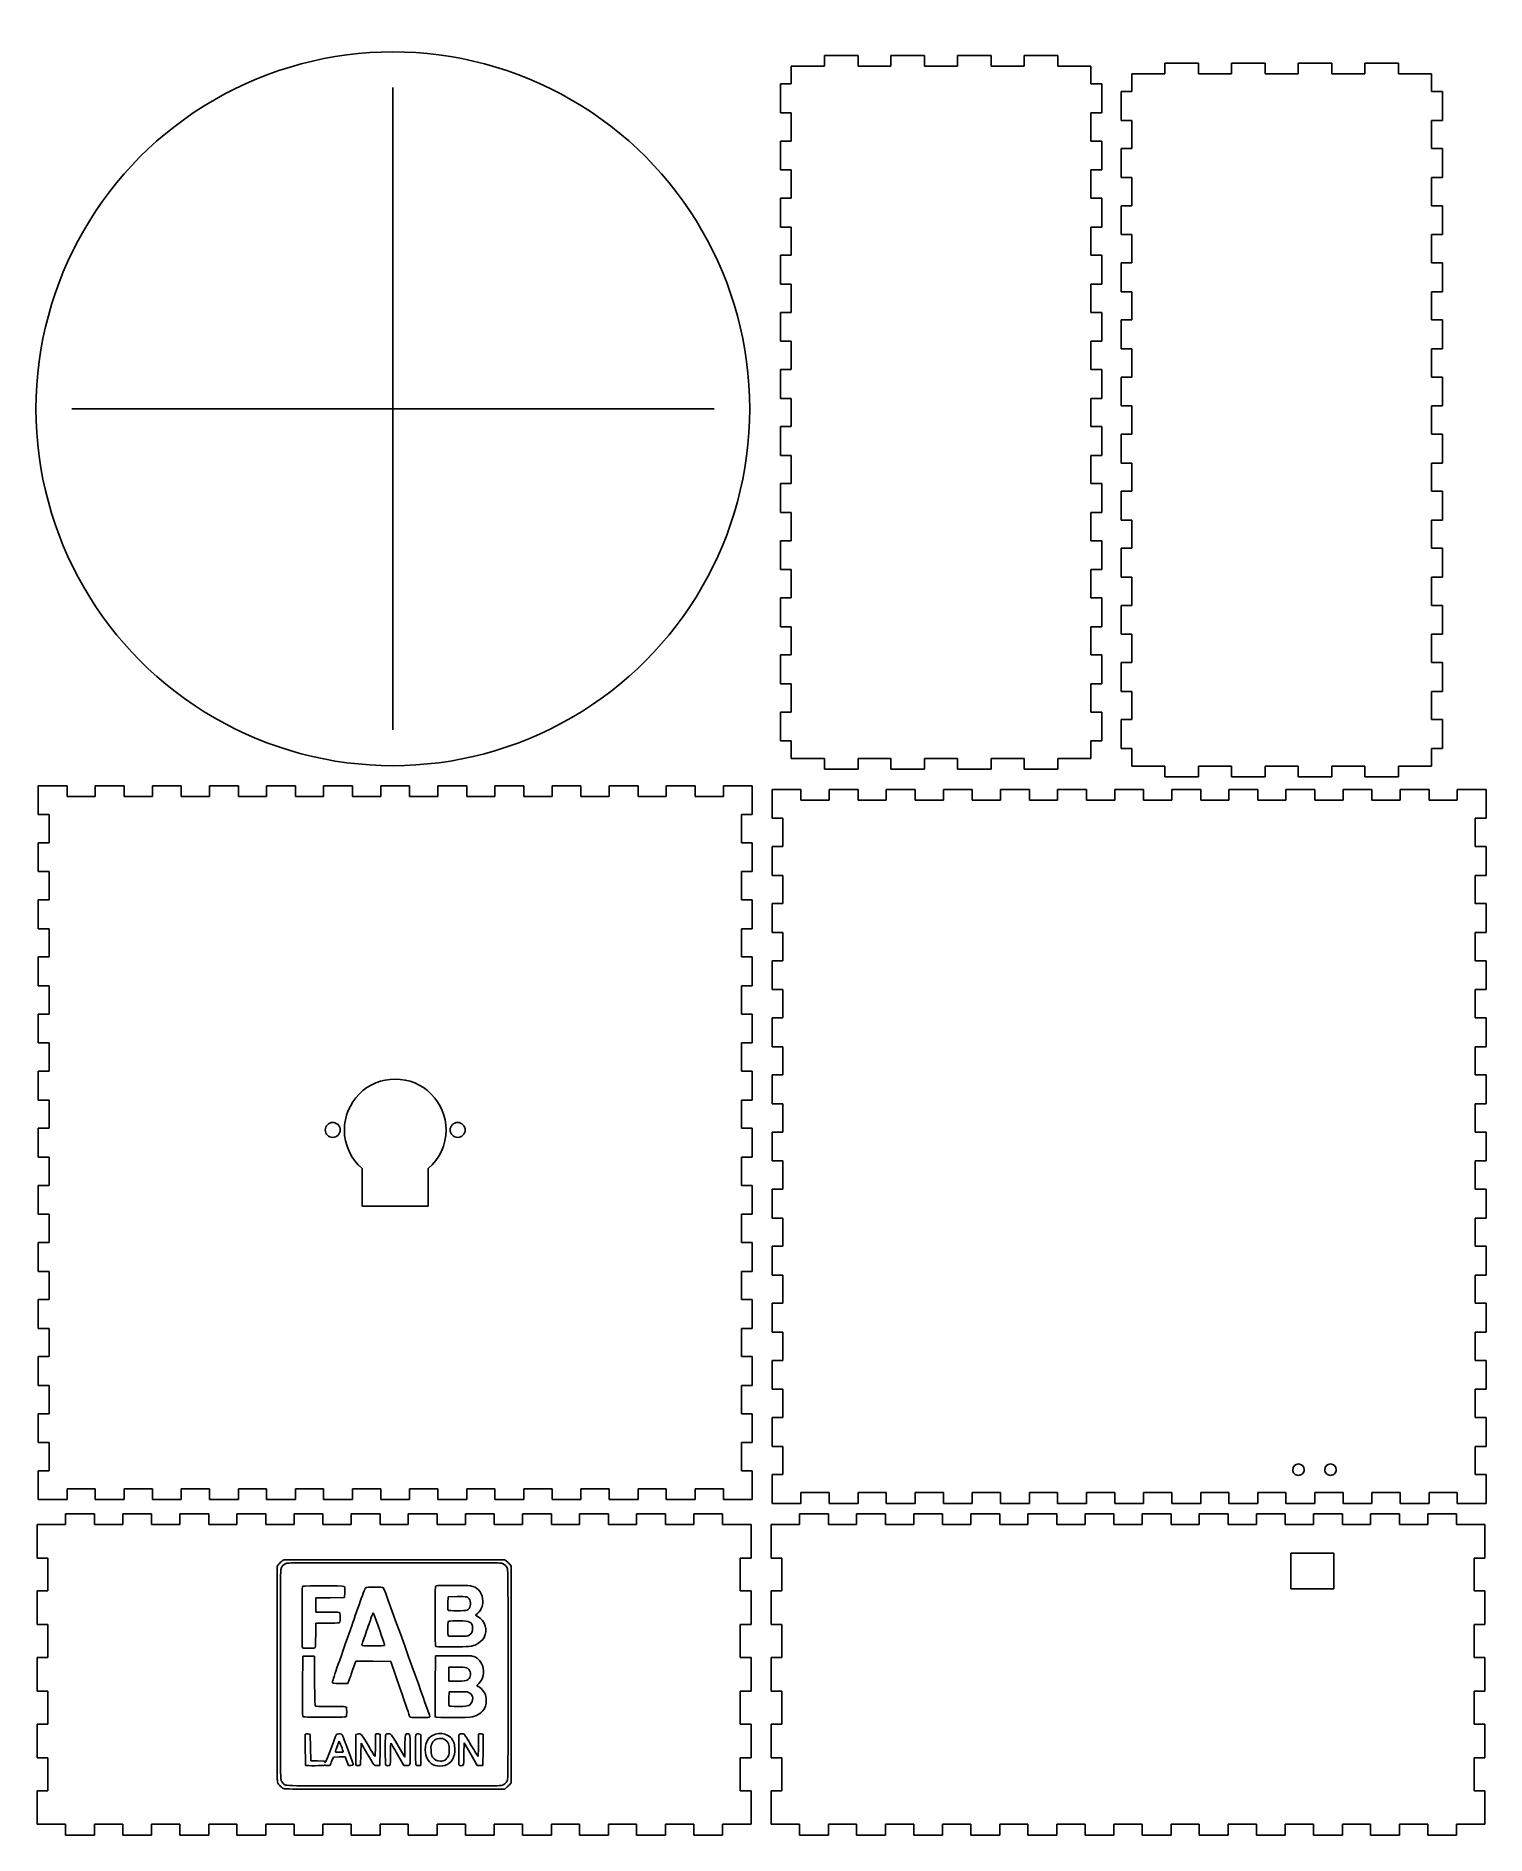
# Model space of a CAD drawing. Extents: x -71 to 335, y -158 to 346.
import ezdxf

# ---------------------------------------------------------------- set-up
doc = ezdxf.new("R2010")
doc.units = 0
doc.layers.add('Calque_1', color=7, linetype='CONTINUOUS')

msp = doc.modelspace()

# ---------------------------------------------------------------- linework, layer by layer
at = {"layer": 'Calque_1', "color": 1}
for p, q in [((140.63244, 332.842055), (140.63244, 337.792052)), ((140.63244, 337.792052), (149.91577, 337.792052)), ((149.91577, 337.792052), (149.91577, 340.792052)), ((149.91577, 340.792052), (159.3491, 340.792052)), ((159.3491, 340.792052), (159.3491, 337.792052)), ((159.3491, 337.792052), (168.58244, 337.792052)), ((168.58244, 337.792052), (168.58244, 340.792052)), ((168.58244, 340.792052), (178.01577, 340.792052)), ((178.01577, 340.792052), (178.01577, 337.792052)), ((178.01577, 337.792052), (187.2491, 337.792052)), ((187.2491, 337.792052), (187.2491, 340.792052)), ((187.2491, 340.792052), (196.68244, 340.792052)), ((196.68244, 340.792052), (196.68244, 337.792052)), ((196.68244, 337.792052), (205.91577, 337.792052)), ((205.91577, 337.792052), (205.91577, 340.792052)), ((205.91577, 340.792052), (215.3491, 340.792052)), ((215.3491, 340.792052), (215.3491, 337.792052)), ((215.3491, 337.792052), (224.63244, 337.792052)), ((224.63244, 337.792052), (224.63244, 332.842055)), ((245.36591, 335.675387), (245.36591, 338.675387)), ((245.36591, 338.675387), (254.79924, 338.675387)), ((254.79924, 338.675387), (254.79924, 335.675387)), ((264.03259, 335.675387), (264.03259, 338.675387)), ((264.03259, 338.675387), (273.46592, 338.675387)), ((273.46592, 338.675387), (273.46592, 335.675387)), ((282.69926, 335.675387), (282.69926, 338.675387)), ((282.69926, 338.675387), (292.1326, 338.675387)), ((292.1326, 338.675387), (292.1326, 335.675387)), ((301.36594, 335.675387), (301.36594, 338.675387)), ((301.36594, 338.675387), (310.79927, 338.675387)), ((310.79927, 338.675387), (310.79927, 335.675387)), ((137.63244, 324.742061), (137.63244, 332.842055)), ((137.63244, 332.842055), (140.63244, 332.842055)), ((224.63244, 332.842055), (227.63244, 332.842055)), ((227.63244, 332.842055), (227.63244, 324.742061)), ((236.08257, 330.72539), (236.08257, 335.675387)), ((236.08257, 335.675387), (245.36591, 335.675387)), ((254.79924, 335.675387), (264.03259, 335.675387)), ((273.46592, 335.675387), (282.69926, 335.675387)), ((292.1326, 335.675387), (301.36594, 335.675387)), ((310.79927, 335.675387), (320.08262, 335.675387)), ((320.08262, 335.675387), (320.08262, 330.72539)), ((233.08257, 322.625396), (233.08257, 330.72539)), ((233.08257, 330.72539), (236.08257, 330.72539)), ((320.08262, 330.72539), (323.08262, 330.72539)), ((323.08262, 330.72539), (323.08262, 322.625396)), ((140.63244, 324.742061), (137.63244, 324.742061)), ((140.63244, 316.842064), (140.63244, 324.742061)), ((227.63244, 324.742061), (224.63244, 324.742061)), ((224.63244, 324.742061), (224.63244, 316.842064)), ((236.08257, 322.625396), (233.08257, 322.625396)), ((236.08257, 314.725399), (236.08257, 322.625396)), ((323.08262, 322.625396), (320.08262, 322.625396)), ((320.08262, 322.625396), (320.08262, 314.725399)), ((137.63244, 308.74207), (137.63244, 316.842064)), ((137.63244, 316.842064), (140.63244, 316.842064)), ((224.63244, 316.842064), (227.63244, 316.842064)), ((227.63244, 316.842064), (227.63244, 308.74207)), ((233.08257, 306.625405), (233.08257, 314.725399)), ((233.08257, 314.725399), (236.08257, 314.725399)), ((320.08262, 314.725399), (323.08262, 314.725399)), ((323.08262, 314.725399), (323.08262, 306.625405)), ((140.63244, 308.74207), (137.63244, 308.74207)), ((140.63244, 300.842074), (140.63244, 308.74207)), ((227.63244, 308.74207), (224.63244, 308.74207)), ((224.63244, 308.74207), (224.63244, 300.842074)), ((236.08257, 306.625405), (233.08257, 306.625405)), ((236.08257, 298.725409), (236.08257, 306.625405)), ((323.08262, 306.625405), (320.08262, 306.625405)), ((320.08262, 306.625405), (320.08262, 298.725409)), ((137.63244, 292.742082), (137.63244, 300.842074)), ((137.63244, 300.842074), (140.63244, 300.842074)), ((224.63244, 300.842074), (227.63244, 300.842074)), ((227.63244, 300.842074), (227.63244, 292.742082)), ((233.08257, 290.625415), (233.08257, 298.725409)), ((233.08257, 298.725409), (236.08257, 298.725409)), ((320.08262, 298.725409), (323.08262, 298.725409)), ((323.08262, 298.725409), (323.08262, 290.625415)), ((140.63244, 292.742082), (137.63244, 292.742082)), ((140.63244, 284.842086), (140.63244, 292.742082)), ((227.63244, 292.742082), (224.63244, 292.742082)), ((224.63244, 292.742082), (224.63244, 284.842086)), ((236.08257, 290.625415), (233.08257, 290.625415)), ((236.08257, 282.725419), (236.08257, 290.625415)), ((323.08262, 290.625415), (320.08262, 290.625415)), ((320.08262, 290.625415), (320.08262, 282.725419)), ((137.63244, 276.74209), (137.63244, 284.842086)), ((137.63244, 284.842086), (140.63244, 284.842086)), ((224.63244, 284.842086), (227.63244, 284.842086)), ((227.63244, 284.842086), (227.63244, 276.74209)), ((233.08257, 274.625425), (233.08257, 282.725419)), ((233.08257, 282.725419), (236.08257, 282.725419)), ((320.08262, 282.725419), (323.08262, 282.725419)), ((323.08262, 282.725419), (323.08262, 274.625425)), ((140.63244, 276.74209), (137.63244, 276.74209)), ((140.63244, 268.842093), (140.63244, 276.74209)), ((227.63244, 276.74209), (224.63244, 276.74209)), ((224.63244, 276.74209), (224.63244, 268.842093)), ((236.08257, 274.625425), (233.08257, 274.625425)), ((236.08257, 266.725428), (236.08257, 274.625425)), ((323.08262, 274.625425), (320.08262, 274.625425)), ((320.08262, 274.625425), (320.08262, 266.725428)), ((137.63244, 260.742099), (137.63244, 268.842093)), ((137.63244, 268.842093), (140.63244, 268.842093)), ((224.63244, 268.842093), (227.63244, 268.842093)), ((227.63244, 268.842093), (227.63244, 260.742099)), ((233.08257, 258.625434), (233.08257, 266.725428)), ((233.08257, 266.725428), (236.08257, 266.725428)), ((320.08262, 266.725428), (323.08262, 266.725428)), ((323.08262, 266.725428), (323.08262, 258.625434)), ((140.63244, 260.742099), (137.63244, 260.742099)), ((140.63244, 252.842102), (140.63244, 260.742099)), ((227.63244, 260.742099), (224.63244, 260.742099)), ((224.63244, 260.742099), (224.63244, 252.842102)), ((236.08257, 258.625434), (233.08257, 258.625434)), ((236.08257, 250.725437), (236.08257, 258.625434)), ((323.08262, 258.625434), (320.08262, 258.625434)), ((320.08262, 258.625434), (320.08262, 250.725437)), ((137.63244, 244.742108), (137.63244, 252.842102)), ((137.63244, 252.842102), (140.63244, 252.842102)), ((224.63244, 252.842102), (227.63244, 252.842102)), ((227.63244, 252.842102), (227.63244, 244.742108)), ((233.08257, 242.625443), (233.08257, 250.725437)), ((233.08257, 250.725437), (236.08257, 250.725437)), ((320.08262, 250.725437), (323.08262, 250.725437)), ((323.08262, 250.725437), (323.08262, 242.625443)), ((140.63244, 244.742108), (137.63244, 244.742108)), ((140.63244, 236.842111), (140.63244, 244.742108)), ((227.63244, 244.742108), (224.63244, 244.742108)), ((224.63244, 244.742108), (224.63244, 236.842111)), ((236.08257, 242.625443), (233.08257, 242.625443)), ((236.08257, 234.725446), (236.08257, 242.625443)), ((323.08262, 242.625443), (320.08262, 242.625443)), ((320.08262, 242.625443), (320.08262, 234.725446)), ((129.016073, 241.816677), (129.016073, 241.816677)), ((137.63244, 228.742117), (137.63244, 236.842111)), ((137.63244, 236.842111), (140.63244, 236.842111)), ((224.63244, 236.842111), (227.63244, 236.842111)), ((227.63244, 236.842111), (227.63244, 228.742117)), ((233.08257, 226.625452), (233.08257, 234.725446)), ((233.08257, 234.725446), (236.08257, 234.725446)), ((320.08262, 234.725446), (323.08262, 234.725446)), ((323.08262, 234.725446), (323.08262, 226.625452)), ((140.63244, 228.742117), (137.63244, 228.742117)), ((140.63244, 220.84212), (140.63244, 228.742117)), ((227.63244, 228.742117), (224.63244, 228.742117)), ((224.63244, 228.742117), (224.63244, 220.84212)), ((236.08257, 226.625452), (233.08257, 226.625452)), ((236.08257, 218.725455), (236.08257, 226.625452)), ((323.08262, 226.625452), (320.08262, 226.625452)), ((320.08262, 226.625452), (320.08262, 218.725455)), ((137.63244, 212.742126), (137.63244, 220.84212)), ((137.63244, 220.84212), (140.63244, 220.84212)), ((224.63244, 220.84212), (227.63244, 220.84212)), ((227.63244, 220.84212), (227.63244, 212.742126)), ((233.08257, 210.625461), (233.08257, 218.725455)), ((233.08257, 218.725455), (236.08257, 218.725455)), ((320.08262, 218.725455), (323.08262, 218.725455)), ((323.08262, 218.725455), (323.08262, 210.625461)), ((140.63244, 212.742126), (137.63244, 212.742126)), ((140.63244, 204.842129), (140.63244, 212.742126)), ((227.63244, 212.742126), (224.63244, 212.742126)), ((224.63244, 212.742126), (224.63244, 204.842129)), ((236.08257, 210.625461), (233.08257, 210.625461)), ((236.08257, 202.725464), (236.08257, 210.625461)), ((323.08262, 210.625461), (320.08262, 210.625461)), ((320.08262, 210.625461), (320.08262, 202.725464)), ((137.63244, 196.74214), (137.63244, 204.842129)), ((137.63244, 204.842129), (140.63244, 204.842129)), ((224.63244, 204.842129), (227.63244, 204.842129)), ((227.63244, 204.842129), (227.63244, 196.74214)), ((233.08257, 194.62547), (233.08257, 202.725464)), ((233.08257, 202.725464), (236.08257, 202.725464)), ((320.08262, 202.725464), (323.08262, 202.725464)), ((323.08262, 202.725464), (323.08262, 194.62547)), ((140.63244, 196.74214), (137.63244, 196.74214)), ((140.63244, 188.84212), (140.63244, 196.74214)), ((227.63244, 196.74214), (224.63244, 196.74214)), ((224.63244, 196.74214), (224.63244, 188.84212)), ((236.08257, 194.62547), (233.08257, 194.62547)), ((236.08257, 186.72547), (236.08257, 194.62547)), ((323.08262, 194.62547), (320.08262, 194.62547)), ((320.08262, 194.62547), (320.08262, 186.72547)), ((137.63244, 180.74212), (137.63244, 188.84212)), ((137.63244, 188.84212), (140.63244, 188.84212)), ((224.63244, 188.84212), (227.63244, 188.84212)), ((227.63244, 188.84212), (227.63244, 180.74212)), ((233.08257, 178.62547), (233.08257, 186.72547)), ((233.08257, 186.72547), (236.08257, 186.72547)), ((320.08262, 186.72547), (323.08262, 186.72547)), ((323.08262, 186.72547), (323.08262, 178.62547)), ((140.63244, 180.74212), (137.63244, 180.74212)), ((140.63244, 172.84212), (140.63244, 180.74212)), ((227.63244, 180.74212), (224.63244, 180.74212)), ((224.63244, 180.74212), (224.63244, 172.84212)), ((236.08257, 178.62547), (233.08257, 178.62547)), ((236.08257, 170.72547), (236.08257, 178.62547)), ((323.08262, 178.62547), (320.08262, 178.62547)), ((320.08262, 178.62547), (320.08262, 170.72547)), ((137.63244, 164.74212), (137.63244, 172.84212)), ((137.63244, 172.84212), (140.63244, 172.84212)), ((224.63244, 172.84212), (227.63244, 172.84212)), ((227.63244, 172.84212), (227.63244, 164.74212)), ((233.08257, 162.62547), (233.08257, 170.72547)), ((233.08257, 170.72547), (236.08257, 170.72547)), ((320.08262, 170.72547), (323.08262, 170.72547)), ((323.08262, 170.72547), (323.08262, 162.62547)), ((140.63244, 164.74212), (137.63244, 164.74212)), ((140.63244, 156.84212), (140.63244, 164.74212)), ((227.63244, 164.74212), (224.63244, 164.74212)), ((224.63244, 164.74212), (224.63244, 156.84212)), ((236.08257, 162.62547), (233.08257, 162.62547)), ((236.08257, 154.72547), (236.08257, 162.62547)), ((323.08262, 162.62547), (320.08262, 162.62547)), ((320.08262, 162.62547), (320.08262, 154.72547)), ((137.63244, 148.74212), (137.63244, 156.84212)), ((137.63244, 156.84212), (140.63244, 156.84212)), ((224.63244, 156.84212), (227.63244, 156.84212)), ((227.63244, 156.84212), (227.63244, 148.74212)), ((233.08257, 146.62547), (233.08257, 154.72547)), ((233.08257, 154.72547), (236.08257, 154.72547)), ((320.08262, 154.72547), (323.08262, 154.72547)), ((323.08262, 154.72547), (323.08262, 146.62547)), ((140.63244, 148.74212), (137.63244, 148.74212)), ((140.63244, 143.79212), (140.63244, 148.74212)), ((227.63244, 148.74212), (224.63244, 148.74212)), ((224.63244, 148.74212), (224.63244, 143.79212)), ((236.08257, 146.62547), (233.08257, 146.62547)), ((236.08257, 141.67547), (236.08257, 146.62547)), ((323.08262, 146.62547), (320.08262, 146.62547)), ((320.08262, 146.62547), (320.08262, 141.67547)), ((149.91577, 143.79212), (140.63244, 143.79212)), ((149.91577, 140.79212), (149.91577, 143.79212)), ((168.58244, 143.79212), (159.3491, 143.79212)), ((159.3491, 143.79212), (159.3491, 140.79212)), ((168.58244, 140.79212), (168.58244, 143.79212)), ((187.2491, 143.79212), (178.01577, 143.79212)), ((178.01577, 143.79212), (178.01577, 140.79212)), ((187.2491, 140.79212), (187.2491, 143.79212)), ((205.91577, 143.79212), (196.68244, 143.79212)), ((196.68244, 143.79212), (196.68244, 140.79212)), ((205.91577, 140.79212), (205.91577, 143.79212)), ((224.63244, 143.79212), (215.3491, 143.79212)), ((215.3491, 143.79212), (215.3491, 140.79212)), ((245.36591, 141.67547), (236.08257, 141.67547)), ((245.36591, 138.67547), (245.36591, 141.67547)), ((264.03259, 141.67547), (254.79924, 141.67547)), ((254.79924, 141.67547), (254.79924, 138.67547)), ((264.03259, 138.67547), (264.03259, 141.67547)), ((282.69926, 141.67547), (273.46592, 141.67547)), ((273.46592, 141.67547), (273.46592, 138.67547)), ((282.69926, 138.67547), (282.69926, 141.67547)), ((301.36594, 141.67547), (292.1326, 141.67547)), ((292.1326, 141.67547), (292.1326, 138.67547)), ((301.36594, 138.67547), (301.36594, 141.67547)), ((320.08262, 141.67547), (310.79927, 141.67547)), ((310.79927, 141.67547), (310.79927, 138.67547)), ((-70.327493, 136.17101), (-70.327493, 128.12085)), ((-62.277339, 136.17101), (-70.327493, 136.17101)), ((-62.277339, 133.17067), (-62.277339, 136.17101)), ((-46.277281, 136.17101), (-54.377561, 136.17101)), ((-54.377561, 136.17101), (-54.377561, 133.17067)), ((-46.277281, 133.17067), (-46.277281, 136.17101)), ((-30.277225, 136.17101), (-38.377506, 136.17101)), ((-38.377506, 136.17101), (-38.377506, 133.17067)), ((-30.277225, 133.17067), (-30.277225, 136.17101)), ((-14.277167, 136.17101), (-22.377449, 136.17101)), ((-22.377449, 136.17101), (-22.377449, 133.17067)), ((-14.277167, 133.17067), (-14.277167, 136.17101)), ((1.722375, 136.17101), (-6.377389, 136.17101)), ((-6.377389, 136.17101), (-6.377389, 133.17067)), ((1.722375, 133.17067), (1.722375, 136.17101)), ((17.722429, 136.17101), (9.622665, 136.17101)), ((9.622665, 136.17101), (9.622665, 133.17067)), ((17.722429, 133.17067), (17.722429, 136.17101)), ((33.722486, 136.17101), (25.622723, 136.17101)), ((25.622723, 136.17101), (25.622723, 133.17067)), ((33.722486, 133.17067), (33.722486, 136.17101)), ((49.722541, 136.17101), (41.622778, 136.17101)), ((41.622778, 136.17101), (41.622778, 133.17067)), ((49.722541, 133.17067), (49.722541, 136.17101)), ((65.722599, 136.17101), (57.622835, 136.17101)), ((57.622835, 136.17101), (57.622835, 133.17067)), ((65.722599, 133.17067), (65.722599, 136.17101)), ((81.722657, 136.17101), (73.622375, 136.17101)), ((73.622375, 136.17101), (73.622375, 133.17067)), ((81.722657, 133.17067), (81.722657, 136.17101)), ((97.722695, 136.17101), (89.622432, 136.17101)), ((89.622432, 136.17101), (89.622432, 133.17067)), ((97.722695, 133.17067), (97.722695, 136.17101)), ((113.72274, 136.17101), (105.62246, 136.17101)), ((105.62246, 136.17101), (105.62246, 133.17067)), ((113.72274, 133.17067), (113.72274, 136.17101)), ((129.67267, 136.17101), (121.62252, 136.17101)), ((121.62252, 136.17101), (121.62252, 133.17067)), ((129.67267, 128.12085), (129.67267, 136.17101)), ((159.3491, 140.79212), (149.91577, 140.79212)), ((178.01577, 140.79212), (168.58244, 140.79212)), ((196.68244, 140.79212), (187.2491, 140.79212)), ((215.3491, 140.79212), (205.91577, 140.79212)), ((254.79924, 138.67547), (245.36591, 138.67547)), ((273.46592, 138.67547), (264.03259, 138.67547)), ((292.1326, 138.67547), (282.69926, 138.67547)), ((310.79927, 138.67547), (301.36594, 138.67547)), ((-54.377561, 133.17067), (-62.277339, 133.17067)), ((-38.377506, 133.17067), (-46.277281, 133.17067)), ((-22.377449, 133.17067), (-30.277225, 133.17067)), ((-6.377389, 133.17067), (-14.277167, 133.17067)), ((9.622665, 133.17067), (1.722375, 133.17067)), ((25.622723, 133.17067), (17.722429, 133.17067)), ((41.622778, 133.17067), (33.722486, 133.17067)), ((57.622835, 133.17067), (49.722541, 133.17067)), ((73.622375, 133.17067), (65.722599, 133.17067)), ((89.622432, 133.17067), (81.722657, 133.17067)), ((105.62246, 133.17067), (97.722695, 133.17067)), ((121.62252, 133.17067), (113.72274, 133.17067)), ((143.36849, 135.11266), (135.31833, 135.11266)), ((135.31833, 135.11266), (135.31833, 127.0625)), ((143.36849, 132.11232), (143.36849, 135.11266)), ((151.26826, 132.11232), (143.36849, 132.11232)), ((159.36856, 135.11266), (151.26826, 135.11266)), ((151.26826, 135.11266), (151.26826, 132.11232)), ((159.36856, 132.11232), (159.36856, 135.11266)), ((167.26833, 132.11232), (159.36856, 132.11232)), ((175.3681, 135.11266), (167.26833, 135.11266)), ((167.26833, 135.11266), (167.26833, 132.11232)), ((175.3681, 132.11232), (175.3681, 135.11266)), ((183.26837, 132.11232), (175.3681, 132.11232)), ((191.36814, 135.11266), (183.26837, 135.11266)), ((183.26837, 135.11266), (183.26837, 132.11232)), ((191.36814, 132.11232), (191.36814, 135.11266)), ((199.26844, 132.11232), (191.36814, 132.11232)), ((207.36821, 135.11266), (199.26844, 135.11266)), ((199.26844, 135.11266), (199.26844, 132.11232)), ((207.36821, 132.11232), (207.36821, 135.11266)), ((215.26851, 132.11232), (207.36821, 132.11232)), ((223.36826, 135.11266), (215.26851, 135.11266)), ((215.26851, 135.11266), (215.26851, 132.11232)), ((223.36826, 132.11232), (223.36826, 135.11266)), ((231.26855, 132.11232), (223.36826, 132.11232)), ((239.36832, 135.11266), (231.26855, 135.11266)), ((231.26855, 135.11266), (231.26855, 132.11232)), ((239.36832, 132.11232), (239.36832, 135.11266)), ((247.2681, 132.11232), (239.36832, 132.11232)), ((255.36837, 135.11266), (247.2681, 135.11266)), ((247.2681, 135.11266), (247.2681, 132.11232)), ((255.36837, 132.11232), (255.36837, 135.11266)), ((263.26815, 132.11232), (255.36837, 132.11232)), ((271.36843, 135.11266), (263.26815, 135.11266)), ((263.26815, 135.11266), (263.26815, 132.11232)), ((271.36843, 132.11232), (271.36843, 135.11266)), ((279.26821, 132.11232), (271.36843, 132.11232)), ((287.36849, 135.11266), (279.26821, 135.11266)), ((279.26821, 135.11266), (279.26821, 132.11232)), ((287.36849, 132.11232), (287.36849, 135.11266)), ((295.26826, 132.11232), (287.36849, 132.11232)), ((303.36855, 135.11266), (295.26826, 135.11266)), ((295.26826, 135.11266), (295.26826, 132.11232)), ((303.36855, 132.11232), (303.36855, 135.11266)), ((311.26832, 132.11232), (303.36855, 132.11232)), ((319.36808, 135.11266), (311.26832, 135.11266)), ((311.26832, 135.11266), (311.26832, 132.11232)), ((319.36808, 132.11232), (319.36808, 135.11266)), ((327.26838, 132.11232), (319.36808, 132.11232)), ((335.31853, 135.11266), (327.26838, 135.11266)), ((327.26838, 135.11266), (327.26838, 132.11232)), ((335.31853, 127.0625), (335.31853, 135.11266)), ((-70.327493, 128.12085), (-67.327158, 128.12085)), ((-67.327158, 128.12085), (-67.327158, 120.22056)), ((126.67234, 120.22056), (126.67234, 128.12085)), ((126.67234, 128.12085), (129.67267, 128.12085)), ((135.31833, 127.0625), (138.31815, 127.0625)), ((138.31815, 127.0625), (138.31815, 119.16273)), ((332.3182, 119.16273), (332.3182, 127.0625)), ((332.3182, 127.0625), (335.31853, 127.0625)), ((-67.327158, 120.22056), (-70.327493, 120.22056)), ((-70.327493, 120.22056), (-70.327493, 112.12079)), ((129.67267, 120.22056), (126.67234, 120.22056)), ((129.67267, 112.12079), (129.67267, 120.22056)), ((138.31815, 119.16273), (135.31833, 119.16273)), ((135.31833, 119.16273), (135.31833, 111.06245)), ((335.31853, 119.16273), (332.3182, 119.16273)), ((335.31853, 111.06245), (335.31853, 119.16273)), ((-70.327493, 112.12079), (-67.327158, 112.12079)), ((-67.327158, 112.12079), (-67.327158, 104.22102)), ((126.67234, 104.22102), (126.67234, 112.12079)), ((126.67234, 112.12079), (129.67267, 112.12079)), ((135.31833, 111.06245), (138.31815, 111.06245)), ((138.31815, 111.06245), (138.31815, 103.16267)), ((332.3182, 103.16267), (332.3182, 111.06245)), ((332.3182, 111.06245), (335.31853, 111.06245)), ((-67.327158, 104.22102), (-70.327493, 104.22102)), ((-70.327493, 104.22102), (-70.327493, 96.12074)), ((129.67267, 104.22102), (126.67234, 104.22102)), ((129.67267, 96.12074), (129.67267, 104.22102)), ((138.31815, 103.16267), (135.31833, 103.16267)), ((135.31833, 103.16267), (135.31833, 95.06239)), ((335.31853, 103.16267), (332.3182, 103.16267)), ((335.31853, 95.06239), (335.31853, 103.16267)), ((-70.327493, 96.12074), (-67.327158, 96.12074)), ((-67.327158, 96.12074), (-67.327158, 88.22096)), ((126.67234, 88.22096), (126.67234, 96.12074)), ((126.67234, 96.12074), (129.67267, 96.12074)), ((135.31833, 95.06239), (138.31815, 95.06239)), ((138.31815, 95.06239), (138.31815, 87.16261)), ((332.3182, 87.16261), (332.3182, 95.06239)), ((332.3182, 95.06239), (335.31853, 95.06239)), ((-67.327158, 88.22096), (-70.327493, 88.22096)), ((-70.327493, 88.22096), (-70.327493, 80.12068)), ((129.67267, 88.22096), (126.67234, 88.22096)), ((129.67267, 80.12068), (129.67267, 88.22096)), ((138.31815, 87.16261), (135.31833, 87.16261)), ((135.31833, 87.16261), (135.31833, 79.06233)), ((335.31853, 87.16261), (332.3182, 87.16261)), ((335.31853, 79.06233), (335.31853, 87.16261)), ((-70.327493, 80.12068), (-67.327158, 80.12068)), ((-67.327158, 80.12068), (-67.327158, 72.22091)), ((126.67234, 72.22091), (126.67234, 80.12068)), ((126.67234, 80.12068), (129.67267, 80.12068)), ((135.31833, 79.06233), (138.31815, 79.06233)), ((138.31815, 79.06233), (138.31815, 71.16256)), ((332.3182, 71.16256), (332.3182, 79.06233)), ((332.3182, 79.06233), (335.31853, 79.06233)), ((-67.327158, 72.22091), (-70.327493, 72.22091)), ((-70.327493, 72.22091), (-70.327493, 64.12062)), ((129.67267, 72.22091), (126.67234, 72.22091)), ((129.67267, 64.12062), (129.67267, 72.22091)), ((138.31815, 71.16256), (135.31833, 71.16256)), ((135.31833, 71.16256), (135.31833, 63.06279)), ((335.31853, 71.16256), (332.3182, 71.16256)), ((335.31853, 63.06279), (335.31853, 71.16256)), ((-70.327493, 64.12062), (-67.327158, 64.12062)), ((-67.327158, 64.12062), (-67.327158, 56.22085)), ((126.67234, 56.22085), (126.67234, 64.12062)), ((126.67234, 64.12062), (129.67267, 64.12062)), ((135.31833, 63.06279), (138.31815, 63.06279)), ((138.31815, 63.06279), (138.31815, 55.1625)), ((332.3182, 55.1625), (332.3182, 63.06279)), ((332.3182, 63.06279), (335.31853, 63.06279)), ((-67.327158, 56.22085), (-70.327493, 56.22085)), ((-70.327493, 56.22085), (-70.327493, 48.12057)), ((129.67267, 56.22085), (126.67234, 56.22085)), ((129.67267, 48.12057), (129.67267, 56.22085)), ((29.672604, 53.98791), (29.672604, 53.98791)), ((138.31815, 55.1625), (135.31833, 55.1625)), ((135.31833, 55.1625), (135.31833, 47.06274)), ((335.31853, 55.1625), (332.3182, 55.1625)), ((335.31853, 47.06274), (335.31853, 55.1625)), ((-70.327493, 48.12057), (-67.327158, 48.12057)), ((-67.327158, 48.12057), (-67.327158, 40.22079)), ((126.67234, 40.22079), (126.67234, 48.12057)), ((126.67234, 48.12057), (129.67267, 48.12057)), ((135.31833, 47.06274), (138.31815, 47.06274)), ((138.31815, 47.06274), (138.31815, 39.16244)), ((332.3182, 39.16244), (332.3182, 47.06274)), ((332.3182, 47.06274), (335.31853, 47.06274)), ((12.17238, 41.83775), (12.17238, 41.83775)), ((47.172828, 41.83775), (47.172828, 41.83775)), ((-67.327158, 40.22079), (-70.327493, 40.22079)), ((-70.327493, 40.22079), (-70.327493, 32.12103)), ((129.67267, 40.22079), (126.67234, 40.22079)), ((129.67267, 32.12103), (129.67267, 40.22079)), ((138.31815, 39.16244), (135.31833, 39.16244)), ((135.31833, 39.16244), (135.31833, 31.06268)), ((335.31853, 39.16244), (332.3182, 39.16244)), ((335.31853, 31.06268), (335.31853, 39.16244)), ((-70.327493, 32.12103), (-67.327158, 32.12103)), ((-67.327158, 32.12103), (-67.327158, 24.22074)), ((126.67234, 24.22074), (126.67234, 32.12103)), ((126.67234, 32.12103), (129.67267, 32.12103)), ((135.31833, 31.06268), (138.31815, 31.06268)), ((138.31815, 31.06268), (138.31815, 23.16239)), ((332.3182, 23.16239), (332.3182, 31.06268)), ((332.3182, 31.06268), (335.31853, 31.06268)), ((38.922686, 28.92019), (38.922686, 18.3534)), ((-67.327158, 24.22074), (-70.327493, 24.22074)), ((-70.327493, 24.22074), (-70.327493, 16.12098)), ((129.67267, 24.22074), (126.67234, 24.22074)), ((129.67267, 16.12098), (129.67267, 24.22074)), ((138.31815, 23.16239), (135.31833, 23.16239)), ((135.31833, 23.16239), (135.31833, 15.06262)), ((335.31853, 23.16239), (332.3182, 23.16239)), ((335.31853, 15.06262), (335.31853, 23.16239)), ((-70.327493, 16.12098), (-67.327158, 16.12098)), ((-67.327158, 16.12098), (-67.327158, 8.22068)), ((38.922686, 18.3534), (20.422522, 18.3534)), ((126.67234, 8.22068), (126.67234, 16.12098)), ((126.67234, 16.12098), (129.67267, 16.12098)), ((135.31833, 15.06262), (138.31815, 15.06262)), ((138.31815, 15.06262), (138.31815, 7.16234)), ((332.3182, 7.16234), (332.3182, 15.06262)), ((332.3182, 15.06262), (335.31853, 15.06262)), ((-67.327158, 8.22068), (-70.327493, 8.22068)), ((-70.327493, 8.22068), (-70.327493, 0.12091)), ((129.67267, 8.22068), (126.67234, 8.22068)), ((129.67267, 0.12091), (129.67267, 8.22068)), ((138.31815, 7.16234), (135.31833, 7.16234)), ((135.31833, 7.16234), (135.31833, -0.93743)), ((335.31853, 7.16234), (332.3182, 7.16234)), ((335.31853, -0.93743), (335.31853, 7.16234)), ((-70.327493, 0.12091), (-67.327158, 0.12091)), ((-67.327158, 0.12091), (-67.327158, -7.77939)), ((126.67234, -7.77939), (126.67234, 0.12091)), ((126.67234, 0.12091), (129.67267, 0.12091)), ((135.31833, -0.93743), (138.31815, -0.93743)), ((138.31815, -0.93743), (138.31815, -8.83722)), ((332.3182, -8.83722), (332.3182, -0.93743)), ((332.3182, -0.93743), (335.31853, -0.93743)), ((-67.327158, -7.77939), (-70.327493, -7.77939)), ((-70.327493, -7.77939), (-70.327493, -15.87915)), ((129.67267, -7.77939), (126.67234, -7.77939)), ((129.67267, -15.87915), (129.67267, -7.77939)), ((138.31815, -8.83722), (135.31833, -8.83722)), ((135.31833, -8.83722), (135.31833, -16.93749)), ((335.31853, -8.83722), (332.3182, -8.83722)), ((335.31853, -16.93749), (335.31853, -8.83722)), ((-70.327493, -15.87915), (-67.327158, -15.87915)), ((-67.327158, -15.87915), (-67.327158, -23.77943)), ((126.67234, -23.77943), (126.67234, -15.87915)), ((126.67234, -15.87915), (129.67267, -15.87915)), ((135.31833, -16.93749), (138.31815, -16.93749)), ((138.31815, -16.93749), (138.31815, -24.83726)), ((332.3182, -24.83726), (332.3182, -16.93749)), ((332.3182, -16.93749), (335.31853, -16.93749)), ((-67.327158, -23.77943), (-70.327493, -23.77943)), ((-70.327493, -23.77943), (-70.327493, -31.8792)), ((129.67267, -23.77943), (126.67234, -23.77943)), ((129.67267, -31.8792), (129.67267, -23.77943)), ((138.31815, -24.83726), (135.31833, -24.83726)), ((135.31833, -24.83726), (135.31833, -32.93754)), ((335.31853, -24.83726), (332.3182, -24.83726)), ((335.31853, -32.93754), (335.31853, -24.83726)), ((-70.327493, -31.8792), (-67.327158, -31.8792)), ((-67.327158, -31.8792), (-67.327158, -39.77897)), ((126.67234, -39.77897), (126.67234, -31.8792)), ((126.67234, -31.8792), (129.67267, -31.8792)), ((135.31833, -32.93754), (138.31815, -32.93754)), ((138.31815, -32.93754), (138.31815, -40.83733)), ((332.3182, -40.83733), (332.3182, -32.93754)), ((332.3182, -32.93754), (335.31853, -32.93754)), ((-67.327158, -39.77897), (-70.327493, -39.77897)), ((-70.327493, -39.77897), (-70.327493, -47.87926)), ((129.67267, -39.77897), (126.67234, -39.77897)), ((129.67267, -47.87926), (129.67267, -39.77897)), ((138.31815, -40.83733), (135.31833, -40.83733)), ((135.31833, -40.83733), (135.31833, -48.9376)), ((335.31853, -40.83733), (332.3182, -40.83733)), ((335.31853, -48.9376), (335.31853, -40.83733)), ((-70.327493, -47.87926), (-67.327158, -47.87926)), ((-67.327158, -47.87926), (-67.327158, -55.77904)), ((126.67234, -55.77904), (126.67234, -47.87926)), ((126.67234, -47.87926), (129.67267, -47.87926)), ((135.31833, -48.9376), (138.31815, -48.9376)), ((138.31815, -48.9376), (138.31815, -56.83737)), ((332.3182, -56.83737), (332.3182, -48.9376)), ((332.3182, -48.9376), (335.31853, -48.9376)), ((-67.327158, -55.77904), (-70.327493, -55.77904)), ((-70.327493, -55.77904), (-70.327493, -63.82919)), ((129.67267, -55.77904), (126.67234, -55.77904)), ((129.67267, -63.82919), (129.67267, -55.77904)), ((138.31815, -56.83737), (135.31833, -56.83737)), ((135.31833, -56.83737), (135.31833, -64.88753)), ((284.35162, -55.454), (284.35162, -55.454)), ((293.35158, -55.454), (293.35158, -55.454)), ((335.31853, -56.83737), (332.3182, -56.83737)), ((335.31853, -64.88753), (335.31853, -56.83737)), ((-70.327493, -63.82919), (-62.277339, -63.82919)), ((-62.277339, -63.82919), (-62.277339, -60.82938)), ((-62.277339, -60.82938), (-54.377561, -60.82938)), ((-54.377561, -60.82938), (-54.377561, -63.82919)), ((-54.377561, -63.82919), (-46.277281, -63.82919)), ((-46.277281, -63.82919), (-46.277281, -60.82938)), ((-46.277281, -60.82938), (-38.377506, -60.82938)), ((-38.377506, -60.82938), (-38.377506, -63.82919)), ((-38.377506, -63.82919), (-30.277225, -63.82919)), ((-30.277225, -63.82919), (-30.277225, -60.82938)), ((-30.277225, -60.82938), (-22.377449, -60.82938)), ((-22.377449, -60.82938), (-22.377449, -63.82919)), ((-22.377449, -63.82919), (-14.277167, -63.82919)), ((-14.277167, -63.82919), (-14.277167, -60.82938)), ((-14.277167, -60.82938), (-6.377389, -60.82938)), ((-6.377389, -60.82938), (-6.377389, -63.82919)), ((-6.377389, -63.82919), (1.722375, -63.82919)), ((1.722375, -63.82919), (1.722375, -60.82938)), ((1.722375, -60.82938), (9.622665, -60.82938)), ((9.622665, -60.82938), (9.622665, -63.82919)), ((9.622665, -63.82919), (17.722429, -63.82919)), ((17.722429, -63.82919), (17.722429, -60.82938)), ((17.722429, -60.82938), (25.622723, -60.82938)), ((25.622723, -60.82938), (25.622723, -63.82919)), ((25.622723, -63.82919), (33.722486, -63.82919)), ((33.722486, -63.82919), (33.722486, -60.82938)), ((33.722486, -60.82938), (41.622778, -60.82938)), ((41.622778, -60.82938), (41.622778, -63.82919)), ((41.622778, -63.82919), (49.722541, -63.82919)), ((49.722541, -63.82919), (49.722541, -60.82938)), ((49.722541, -60.82938), (57.622835, -60.82938)), ((57.622835, -60.82938), (57.622835, -63.82919)), ((57.622835, -63.82919), (65.722599, -63.82919)), ((65.722599, -63.82919), (65.722599, -60.82938)), ((65.722599, -60.82938), (73.622375, -60.82938)), ((73.622375, -60.82938), (73.622375, -63.82919)), ((73.622375, -63.82919), (81.722657, -63.82919)), ((81.722657, -63.82919), (81.722657, -60.82938)), ((81.722657, -60.82938), (89.622432, -60.82938)), ((89.622432, -60.82938), (89.622432, -63.82919)), ((89.622432, -63.82919), (97.722695, -63.82919)), ((97.722695, -63.82919), (97.722695, -60.82938)), ((97.722695, -60.82938), (105.62246, -60.82938)), ((105.62246, -60.82938), (105.62246, -63.82919)), ((105.62246, -63.82919), (113.72274, -63.82919)), ((113.72274, -63.82919), (113.72274, -60.82938)), ((113.72274, -60.82938), (121.62252, -60.82938)), ((121.62252, -60.82938), (121.62252, -63.82919)), ((121.62252, -63.82919), (129.67267, -63.82919)), ((135.31833, -64.88753), (143.36849, -64.88753)), ((143.36849, -64.88753), (143.36849, -61.88721)), ((143.36849, -61.88721), (151.26826, -61.88721)), ((151.26826, -61.88721), (151.26826, -64.88753)), ((151.26826, -64.88753), (159.36856, -64.88753)), ((159.36856, -64.88753), (159.36856, -61.88721)), ((159.36856, -61.88721), (167.26833, -61.88721)), ((167.26833, -61.88721), (167.26833, -64.88753)), ((167.26833, -64.88753), (175.3681, -64.88753)), ((175.3681, -64.88753), (175.3681, -61.88721)), ((175.3681, -61.88721), (183.26837, -61.88721)), ((183.26837, -61.88721), (183.26837, -64.88753)), ((183.26837, -64.88753), (191.36814, -64.88753)), ((191.36814, -64.88753), (191.36814, -61.88721)), ((191.36814, -61.88721), (199.26844, -61.88721)), ((199.26844, -61.88721), (199.26844, -64.88753)), ((199.26844, -64.88753), (207.36821, -64.88753)), ((207.36821, -64.88753), (207.36821, -61.88721)), ((207.36821, -61.88721), (215.26851, -61.88721)), ((215.26851, -61.88721), (215.26851, -64.88753)), ((215.26851, -64.88753), (223.36826, -64.88753)), ((223.36826, -64.88753), (223.36826, -61.88721)), ((223.36826, -61.88721), (231.26855, -61.88721)), ((231.26855, -61.88721), (231.26855, -64.88753)), ((231.26855, -64.88753), (239.36832, -64.88753)), ((239.36832, -64.88753), (239.36832, -61.88721)), ((239.36832, -61.88721), (247.2681, -61.88721)), ((247.2681, -61.88721), (247.2681, -64.88753)), ((247.2681, -64.88753), (255.36837, -64.88753)), ((255.36837, -64.88753), (255.36837, -61.88721)), ((255.36837, -61.88721), (263.26815, -61.88721)), ((263.26815, -61.88721), (263.26815, -64.88753)), ((263.26815, -64.88753), (271.36843, -64.88753)), ((271.36843, -64.88753), (271.36843, -61.88721)), ((271.36843, -61.88721), (279.26821, -61.88721)), ((279.26821, -61.88721), (279.26821, -64.88753)), ((279.26821, -64.88753), (287.36849, -64.88753)), ((287.36849, -64.88753), (287.36849, -61.88721)), ((287.36849, -61.88721), (295.26826, -61.88721)), ((295.26826, -61.88721), (295.26826, -64.88753)), ((295.26826, -64.88753), (303.36855, -64.88753)), ((303.36855, -64.88753), (303.36855, -61.88721)), ((303.36855, -61.88721), (311.26832, -61.88721)), ((311.26832, -61.88721), (311.26832, -64.88753)), ((311.26832, -64.88753), (319.36808, -64.88753)), ((319.36808, -64.88753), (319.36808, -61.88721)), ((319.36808, -61.88721), (327.26838, -61.88721)), ((327.26838, -61.88721), (327.26838, -64.88753)), ((327.26838, -64.88753), (335.31853, -64.88753)), ((-62.675853, -70.82481), (-62.675853, -67.82481)), ((-62.675853, -67.82481), (-54.575853, -67.82481)), ((-54.575853, -67.82481), (-54.575853, -70.82481)), ((-46.675853, -70.82481), (-46.675853, -67.82481)), ((-46.675853, -67.82481), (-38.575853, -67.82481)), ((-38.575853, -67.82481), (-38.575853, -70.82481)), ((-30.675853, -70.82481), (-30.675853, -67.82481)), ((-30.675853, -67.82481), (-22.575853, -67.82481)), ((-22.575853, -67.82481), (-22.575853, -70.82481)), ((-14.675853, -70.82481), (-14.675853, -67.82481)), ((-14.675853, -67.82481), (-6.575853, -67.82481)), ((-6.575853, -67.82481), (-6.575853, -70.82481)), ((1.324147, -70.82481), (1.324147, -67.82481)), ((1.324147, -67.82481), (9.424147, -67.82481)), ((9.424147, -67.82481), (9.424147, -70.82481)), ((17.324147, -70.82481), (17.324147, -67.82481)), ((17.324147, -67.82481), (25.424147, -67.82481)), ((25.424147, -67.82481), (25.424147, -70.82481)), ((33.324147, -70.82481), (33.324147, -67.82481)), ((33.324147, -67.82481), (41.424147, -67.82481)), ((41.424147, -67.82481), (41.424147, -70.82481)), ((49.324147, -70.82481), (49.324147, -67.82481)), ((49.324147, -67.82481), (57.424147, -67.82481)), ((57.424147, -67.82481), (57.424147, -70.82481)), ((65.324147, -70.82481), (65.324147, -67.82481)), ((65.324147, -67.82481), (73.424147, -67.82481)), ((73.424147, -67.82481), (73.424147, -70.82481)), ((81.324147, -70.82481), (81.324147, -67.82481)), ((81.324147, -67.82481), (89.424147, -67.82481)), ((89.424147, -67.82481), (89.424147, -70.82481)), ((97.324147, -70.82481), (97.324147, -67.82481)), ((97.324147, -67.82481), (105.42415, -67.82481)), ((105.42415, -67.82481), (105.42415, -70.82481)), ((113.32415, -70.82481), (113.32415, -67.82481)), ((113.32415, -67.82481), (121.42415, -67.82481)), ((121.42415, -67.82481), (121.42415, -70.82481)), ((142.97006, -67.82477), (142.97006, -70.82512)), ((151.06983, -67.82477), (142.97006, -67.82477)), ((151.06983, -70.82512), (151.06983, -67.82477)), ((167.06988, -67.82477), (158.97012, -67.82477)), ((158.97012, -67.82477), (158.97012, -70.82512)), ((167.06988, -70.82512), (167.06988, -67.82477)), ((183.06994, -67.82477), (174.97018, -67.82477)), ((174.97018, -67.82477), (174.97018, -70.82512)), ((183.06994, -70.82512), (183.06994, -67.82477)), ((199.07, -67.82477), (190.97023, -67.82477)), ((190.97023, -67.82477), (190.97023, -70.82512)), ((199.07, -70.82512), (199.07, -67.82477)), ((215.07005, -67.82477), (206.96977, -67.82477)), ((206.96977, -67.82477), (206.96977, -70.82512)), ((215.07005, -70.82512), (215.07005, -67.82477)), ((231.07011, -67.82477), (222.96983, -67.82477)), ((222.96983, -67.82477), (222.96983, -70.82512)), ((231.07011, -70.82512), (231.07011, -67.82477)), ((247.07017, -67.82477), (238.96989, -67.82477)), ((238.96989, -67.82477), (238.96989, -70.82512)), ((247.07017, -70.82512), (247.07017, -67.82477)), ((263.07021, -67.82477), (254.96994, -67.82477)), ((254.96994, -67.82477), (254.96994, -70.82512)), ((263.07021, -70.82512), (263.07021, -67.82477)), ((279.06978, -67.82477), (270.97001, -67.82477)), ((270.97001, -67.82477), (270.97001, -70.82512)), ((279.06978, -70.82512), (279.06978, -67.82477)), ((295.06982, -67.82477), (286.97005, -67.82477)), ((286.97005, -67.82477), (286.97005, -70.82512)), ((295.06982, -70.82512), (295.06982, -67.82477)), ((311.06989, -67.82477), (302.97012, -67.82477)), ((302.97012, -67.82477), (302.97012, -70.82512)), ((311.06989, -70.82512), (311.06989, -67.82477)), ((327.06993, -67.82477), (318.97016, -67.82477)), ((318.97016, -67.82477), (318.97016, -70.82512)), ((327.06993, -70.82512), (327.06993, -67.82477)), ((-70.625853, -70.82481), (-62.675853, -70.82481)), ((-70.625853, -80.20815), (-70.625853, -70.82481)), ((-54.575853, -70.82481), (-46.675853, -70.82481)), ((-38.575853, -70.82481), (-30.675853, -70.82481)), ((-22.575853, -70.82481), (-14.675853, -70.82481)), ((-6.575853, -70.82481), (1.324147, -70.82481)), ((9.424147, -70.82481), (17.324147, -70.82481)), ((25.424147, -70.82481), (33.324147, -70.82481)), ((41.424147, -70.82481), (49.324147, -70.82481)), ((57.424147, -70.82481), (65.324147, -70.82481)), ((73.424147, -70.82481), (81.324147, -70.82481)), ((89.424147, -70.82481), (97.324147, -70.82481)), ((105.42415, -70.82481), (113.32415, -70.82481)), ((121.42415, -70.82481), (129.37415, -70.82481)), ((129.37415, -70.82481), (129.37415, -80.20815)), ((142.97006, -70.82512), (135.02016, -70.82512)), ((135.02016, -70.82512), (135.02016, -80.20801)), ((158.97012, -70.82512), (151.06983, -70.82512)), ((174.97018, -70.82512), (167.06988, -70.82512)), ((190.97023, -70.82512), (183.06994, -70.82512)), ((206.96977, -70.82512), (199.07, -70.82512)), ((222.96983, -70.82512), (215.07005, -70.82512)), ((238.96989, -70.82512), (231.07011, -70.82512)), ((254.96994, -70.82512), (247.07017, -70.82512)), ((270.97001, -70.82512), (263.07021, -70.82512)), ((286.97005, -70.82512), (279.06978, -70.82512)), ((302.97012, -70.82512), (295.06982, -70.82512)), ((318.97016, -70.82512), (311.06989, -70.82512)), ((335.01984, -70.82512), (327.06993, -70.82512)), ((335.01984, -80.20801), (335.01984, -70.82512)), ((-67.625853, -80.20815), (-70.625853, -80.20815)), ((-67.625853, -89.44148), (-67.625853, -80.20815)), ((129.37415, -80.20815), (126.37415, -80.20815)), ((126.37415, -80.20815), (126.37415, -89.44148)), ((135.02016, -80.20801), (138.01998, -80.20801)), ((138.01998, -80.20801), (138.01998, -89.44155)), ((280.65778, -78.88094), (292.65809, -78.88094)), ((280.65778, -88.88087), (280.65778, -78.88094)), ((292.65809, -78.88094), (292.65809, -88.88087)), ((332.02002, -89.44155), (332.02002, -80.20801)), ((332.02002, -80.20801), (335.01984, -80.20801)), ((-70.625853, -98.87481), (-70.625853, -89.44148)), ((-70.625853, -89.44148), (-67.625853, -89.44148)), ((126.37415, -89.44148), (129.37415, -89.44148)), ((129.37415, -89.44148), (129.37415, -98.87481)), ((138.01998, -89.44155), (135.02016, -89.44155)), ((135.02016, -89.44155), (135.02016, -98.87508)), ((292.65809, -88.88087), (280.65778, -88.88087)), ((335.01984, -89.44155), (332.02002, -89.44155)), ((335.01984, -98.87508), (335.01984, -89.44155)), ((-67.625853, -98.87481), (-70.625853, -98.87481)), ((-67.625853, -108.10815), (-67.625853, -98.87481)), ((129.37415, -98.87481), (126.37415, -98.87481)), ((126.37415, -98.87481), (126.37415, -108.10815)), ((135.02016, -98.87508), (138.01998, -98.87508)), ((138.01998, -98.87508), (138.01998, -108.10811)), ((332.02002, -108.10811), (332.02002, -98.87508)), ((332.02002, -98.87508), (335.01984, -98.87508)), ((-70.625853, -117.54148), (-70.625853, -108.10815)), ((-70.625853, -108.10815), (-67.625853, -108.10815)), ((126.37415, -108.10815), (129.37415, -108.10815)), ((129.37415, -108.10815), (129.37415, -117.54148)), ((138.01998, -108.10811), (135.02016, -108.10811)), ((135.02016, -108.10811), (135.02016, -117.54165)), ((335.01984, -108.10811), (332.02002, -108.10811)), ((335.01984, -117.54165), (335.01984, -108.10811)), ((-67.625853, -117.54148), (-70.625853, -117.54148)), ((-67.625853, -126.77481), (-67.625853, -117.54148)), ((129.37415, -117.54148), (126.37415, -117.54148)), ((126.37415, -117.54148), (126.37415, -126.77481)), ((135.02016, -117.54165), (138.01998, -117.54165)), ((138.01998, -117.54165), (138.01998, -126.77468)), ((332.02002, -126.77468), (332.02002, -117.54165)), ((332.02002, -117.54165), (335.01984, -117.54165)), ((-70.625853, -136.20815), (-70.625853, -126.77481)), ((-70.625853, -126.77481), (-67.625853, -126.77481)), ((126.37415, -126.77481), (129.37415, -126.77481)), ((129.37415, -126.77481), (129.37415, -136.20815)), ((138.01998, -126.77468), (135.02016, -126.77468)), ((135.02016, -126.77468), (135.02016, -136.20821)), ((335.01984, -126.77468), (332.02002, -126.77468)), ((335.01984, -136.20821), (335.01984, -126.77468)), ((-67.625853, -136.20815), (-70.625853, -136.20815)), ((-67.625853, -145.44148), (-67.625853, -136.20815)), ((129.37415, -136.20815), (126.37415, -136.20815)), ((126.37415, -136.20815), (126.37415, -145.44148)), ((135.02016, -136.20821), (138.01998, -136.20821)), ((138.01998, -136.20821), (138.01998, -145.44175)), ((332.02002, -145.44175), (332.02002, -136.20821)), ((332.02002, -136.20821), (335.01984, -136.20821)), ((-70.625853, -154.82481), (-70.625853, -145.44148)), ((-70.625853, -145.44148), (-67.625853, -145.44148)), ((126.37415, -145.44148), (129.37415, -145.44148)), ((129.37415, -145.44148), (129.37415, -154.82481)), ((138.01998, -145.44175), (135.02016, -145.44175)), ((135.02016, -145.44175), (135.02016, -154.82464)), ((335.01984, -145.44175), (332.02002, -145.44175)), ((335.01984, -154.82464), (335.01984, -145.44175)), ((-62.675853, -154.82481), (-70.625853, -154.82481)), ((-62.675853, -157.82481), (-62.675853, -154.82481)), ((-46.675853, -154.82481), (-54.575853, -154.82481)), ((-54.575853, -154.82481), (-54.575853, -157.82481)), ((-46.675853, -157.82481), (-46.675853, -154.82481)), ((-30.675853, -154.82481), (-38.575853, -154.82481)), ((-38.575853, -154.82481), (-38.575853, -157.82481)), ((-30.675853, -157.82481), (-30.675853, -154.82481)), ((-14.675853, -154.82481), (-22.575853, -154.82481)), ((-22.575853, -154.82481), (-22.575853, -157.82481)), ((-14.675853, -157.82481), (-14.675853, -154.82481)), ((1.324147, -154.82481), (-6.575853, -154.82481)), ((-6.575853, -154.82481), (-6.575853, -157.82481)), ((1.324147, -157.82481), (1.324147, -154.82481)), ((17.324147, -154.82481), (9.424147, -154.82481)), ((9.424147, -154.82481), (9.424147, -157.82481)), ((17.324147, -157.82481), (17.324147, -154.82481)), ((33.324147, -154.82481), (25.424147, -154.82481)), ((25.424147, -154.82481), (25.424147, -157.82481)), ((33.324147, -157.82481), (33.324147, -154.82481)), ((49.324147, -154.82481), (41.424147, -154.82481)), ((41.424147, -154.82481), (41.424147, -157.82481)), ((49.324147, -157.82481), (49.324147, -154.82481)), ((65.324147, -154.82481), (57.424147, -154.82481)), ((57.424147, -154.82481), (57.424147, -157.82481)), ((65.324147, -157.82481), (65.324147, -154.82481)), ((81.324147, -154.82481), (73.424147, -154.82481)), ((73.424147, -154.82481), (73.424147, -157.82481)), ((81.324147, -157.82481), (81.324147, -154.82481)), ((97.324147, -154.82481), (89.424147, -154.82481)), ((89.424147, -154.82481), (89.424147, -157.82481)), ((97.324147, -157.82481), (97.324147, -154.82481)), ((113.32415, -154.82481), (105.42415, -154.82481)), ((105.42415, -154.82481), (105.42415, -157.82481)), ((113.32415, -157.82481), (113.32415, -154.82481)), ((129.37415, -154.82481), (121.42415, -154.82481)), ((121.42415, -154.82481), (121.42415, -157.82481)), ((135.02016, -154.82464), (142.97006, -154.82464)), ((142.97006, -154.82464), (142.97006, -157.82496)), ((151.06983, -157.82496), (151.06983, -154.82464)), ((151.06983, -154.82464), (158.97012, -154.82464)), ((158.97012, -154.82464), (158.97012, -157.82496)), ((167.06988, -157.82496), (167.06988, -154.82464)), ((167.06988, -154.82464), (174.97018, -154.82464)), ((174.97018, -154.82464), (174.97018, -157.82496)), ((183.06994, -157.82496), (183.06994, -154.82464)), ((183.06994, -154.82464), (190.97023, -154.82464)), ((190.97023, -154.82464), (190.97023, -157.82496)), ((199.07, -157.82496), (199.07, -154.82464)), ((199.07, -154.82464), (206.96977, -154.82464)), ((206.96977, -154.82464), (206.96977, -157.82496)), ((215.07005, -157.82496), (215.07005, -154.82464)), ((215.07005, -154.82464), (222.96983, -154.82464)), ((222.96983, -154.82464), (222.96983, -157.82496)), ((231.07011, -157.82496), (231.07011, -154.82464)), ((231.07011, -154.82464), (238.96989, -154.82464)), ((238.96989, -154.82464), (238.96989, -157.82496)), ((247.07017, -157.82496), (247.07017, -154.82464)), ((247.07017, -154.82464), (254.96994, -154.82464)), ((254.96994, -154.82464), (254.96994, -157.82496)), ((263.07021, -157.82496), (263.07021, -154.82464)), ((263.07021, -154.82464), (270.97001, -154.82464)), ((270.97001, -154.82464), (270.97001, -157.82496)), ((279.06978, -157.82496), (279.06978, -154.82464)), ((279.06978, -154.82464), (286.97005, -154.82464)), ((286.97005, -154.82464), (286.97005, -157.82496)), ((295.06982, -157.82496), (295.06982, -154.82464)), ((295.06982, -154.82464), (302.97012, -154.82464)), ((302.97012, -154.82464), (302.97012, -157.82496)), ((311.06989, -157.82496), (311.06989, -154.82464)), ((311.06989, -154.82464), (318.97016, -154.82464)), ((318.97016, -154.82464), (318.97016, -157.82496)), ((327.06993, -157.82496), (327.06993, -154.82464)), ((327.06993, -154.82464), (335.01984, -154.82464)), ((-54.575853, -157.82481), (-62.675853, -157.82481)), ((-38.575853, -157.82481), (-46.675853, -157.82481)), ((-22.575853, -157.82481), (-30.675853, -157.82481)), ((-6.575853, -157.82481), (-14.675853, -157.82481)), ((9.424147, -157.82481), (1.324147, -157.82481)), ((25.424147, -157.82481), (17.324147, -157.82481)), ((41.424147, -157.82481), (33.324147, -157.82481)), ((57.424147, -157.82481), (49.324147, -157.82481)), ((73.424147, -157.82481), (65.324147, -157.82481)), ((89.424147, -157.82481), (81.324147, -157.82481)), ((105.42415, -157.82481), (97.324147, -157.82481)), ((121.42415, -157.82481), (113.32415, -157.82481)), ((142.97006, -157.82496), (151.06983, -157.82496)), ((158.97012, -157.82496), (167.06988, -157.82496)), ((174.97018, -157.82496), (183.06994, -157.82496)), ((190.97023, -157.82496), (199.07, -157.82496)), ((206.96977, -157.82496), (215.07005, -157.82496)), ((222.96983, -157.82496), (231.07011, -157.82496)), ((238.96989, -157.82496), (247.07017, -157.82496)), ((254.96994, -157.82496), (263.07021, -157.82496)), ((270.97001, -157.82496), (279.06978, -157.82496)), ((286.97005, -157.82496), (295.06982, -157.82496)), ((302.97012, -157.82496), (311.06989, -157.82496)), ((318.97016, -157.82496), (327.06993, -157.82496))]:
    msp.add_line(p, q, dxfattribs=at)
at = {"layer": 'Calque_1', "color": 6}
for p, q in [((29.016033, 331.816682), (29.016033, 151.816682)), ((119.016033, 241.816682), (-60.983967, 241.816682))]:
    msp.add_line(p, q, dxfattribs=at)
at = {"layer": 'Calque_1', "color": 5}
for p, q in [((-3.396741, -112.07162), (-3.357061, -82.44497)), ((-3.357061, -82.44497), (-2.95359, -81.95497)), ((-2.051618, -81.06837), (-1.553116, -80.67177)), ((-1.553116, -80.67177), (29.39847, -80.67177)), ((29.39847, -80.67177), (60.350051, -80.67177)), ((60.350051, -80.67177), (60.848561, -81.06837)), ((61.750531, -81.95498), (62.154001, -82.44499)), ((62.154001, -82.44499), (62.154001, -112.80462)), ((15.529761, -89.80835), (15.492201, -91.2968)), ((11.438951, -91.3311), (7.385701, -91.3654)), ((7.385701, -91.3654), (7.385701, -93.37183)), ((7.385701, -93.37183), (7.385701, -95.37826)), ((7.385701, -95.37826), (10.73283, -95.37826)), ((15.492201, -91.2968), (11.438951, -91.3311)), ((44.491058, -91.03772), (44.454208, -92.84543)), ((46.995505, -91.00422), (44.491058, -91.03772)), ((49.816778, -94.82534), (49.816778, -94.82563)), ((52.835644, -95.65894), (52.207352, -96.26348)), ((10.474727, -98.48789), (7.385702, -98.48789)), ((7.385702, -98.48789), (7.385702, -101.73561)), ((52.207352, -96.26348), (52.929688, -96.66419)), ((3.727891, -105.39873), (3.727886, -105.39869)), ((26.696588, -104.70664), (26.696588, -104.70664)), ((40.94621, -104.89098), (40.94621, -104.89085)), ((50.358108, -101.82423), (50.358077, -101.82421)), ((3.726676, -116.10908), (3.760836, -107.75194)), ((3.760836, -107.75194), (5.408499, -107.75194)), ((5.408499, -107.75194), (7.056161, -107.75194)), ((7.056161, -107.75194), (7.090291, -114.60716)), ((18.621654, -109.10919), (17.730184, -111.66972)), ((23.514159, -109.14319), (18.621654, -109.10919)), ((28.406664, -109.17719), (23.514159, -109.14319)), ((31.044527, -116.82246), (28.406664, -109.17719)), ((40.897953, -116.10908), (40.932103, -107.62238)), ((40.932103, -107.62238), (45.743277, -107.58258)), ((46.999735, -110.79679), (44.688773, -110.79679)), ((44.688773, -110.79679), (44.688773, -112.74031)), ((16.363803, -115.33158), (14.243247, -115.33158)), ((16.601259, -114.78091), (16.363803, -115.33158)), ((44.688773, -112.74031), (44.688773, -114.68383)), ((44.688773, -114.68383), (47.028454, -114.68357)), ((49.818302, -114.45683), (49.818303, -114.45688)), ((62.154001, -112.80462), (62.154001, -143.16425)), ((44.754682, -117.72867), (44.717942, -119.60144)), ((46.995503, -117.68977), (44.754682, -117.72867)), ((3.755496, -124.62817), (3.755496, -124.62817)), ((33.777113, -124.69372), (33.777113, -124.69371)), ((40.926771, -124.75768), (40.926773, -124.75774)), ((49.829484, -121.66944), (49.829483, -121.66943)), ((4.485804, -129.58861), (4.833848, -129.50271)), ((4.485804, -133.90507), (4.485804, -129.58861)), ((5.525866, -129.53561), (5.869841, -129.65442)), ((5.869841, -129.65442), (5.935751, -133.34409)), ((18.620882, -133.86144), (18.655702, -129.65461)), ((18.655702, -129.65461), (18.998206, -129.53625)), ((24.125942, -129.58866), (24.455474, -129.50736)), ((24.125942, -132.69582), (24.125942, -129.58866)), ((25.116289, -129.50775), (25.447572, -129.58945)), ((25.447572, -129.58945), (25.412872, -133.95947)), ((36.501922, -129.53626), (36.845898, -129.65517)), ((36.845898, -129.65517), (36.845898, -133.99257)), ((52.992994, -129.58905), (53.322526, -129.50775)), ((52.992994, -132.78691), (52.992994, -129.58905)), ((53.98334, -129.50814), (54.314623, -129.58984)), ((54.314623, -129.58984), (54.279923, -133.95986)), ((5.935751, -133.34409), (6.001661, -137.03375)), ((12.335653, -135.99715), (11.936728, -137.03369)), ((13.99183, -135.96105), (12.335653, -135.99715)), ((15.648009, -135.92495), (13.99183, -135.96105)), ((15.06953, -134.53962), (15.06953, -134.53965)), ((16.099557, -137.12717), (15.648009, -135.92495)), ((20.105652, -132.05741), (20.039742, -135.06392)), ((21.743798, -134.86957), (20.105652, -132.05741)), ((25.412872, -133.95947), (25.378172, -138.32953)), ((32.130749, -138.33005), (30.332828, -135.26028)), ((30.483426, -132.79686), (32.36426, -135.98372)), ((32.36426, -135.98372), (32.39842, -132.88112)), ((36.845898, -133.99257), (36.845898, -138.32998)), ((48.972703, -132.03218), (48.937263, -135.04115)), ((50.826222, -135.18105), (48.972703, -132.03218)), ((52.67974, -138.32992), (50.826222, -135.18105)), ((54.279923, -133.95986), (54.245223, -138.32992)), ((4.573685, -138.30779), (4.573684, -138.30791)), ((6.001661, -137.03375), (7.921648, -137.06945)), ((7.921648, -137.06945), (9.841635, -137.10515)), ((9.841635, -137.10515), (9.964749, -137.44228)), ((16.551106, -138.32939), (16.099557, -137.12717)), ((17.206164, -138.32939), (16.551106, -138.32939)), ((18.6497, -138.23139), (18.649702, -138.23128)), ((25.378172, -138.32953), (24.633623, -138.36803)), ((27.0522, -138.23935), (27.052196, -138.23928)), ((32.836663, -138.37015), (32.130749, -138.33005)), ((35.461352, -138.06952), (35.461356, -138.06953)), ((36.845898, -138.32998), (36.219277, -138.36948)), ((40.914268, -138.3827), (40.914272, -138.38275)), ((43.647732, -136.80695), (43.647732, -136.80695)), ((47.536861, -138.18971), (47.536858, -138.18981)), ((53.462482, -138.32992), (52.67974, -138.32992)), ((54.245223, -138.32992), (53.462482, -138.32992)), ((-1.681029, -144.78705), (-1.681032, -144.78704)), ((60.350071, -144.93747), (29.551008, -144.96737)), ((59.480691, -143.96001), (59.480691, -143.96001)), ((60.848561, -144.54088), (60.350071, -144.93747)), ((62.154001, -143.16425), (61.750531, -143.65426))]:
    msp.add_line(p, q, dxfattribs=at)
at = {"layer": 'Calque_1', "color": 1}
for points in [[(-20.983927, 328.419217), (9.956181, 346.282497), (48.075965, 346.282497), (79.016073, 328.419217)], [(-70.983927, 241.816677), (-70.983927, 277.543236), (-51.924035, 310.555938), (-20.983927, 328.419217)], [(79.016073, 328.419217), (109.956181, 310.555938), (129.016073, 277.543236), (129.016073, 241.816677)], [(-20.983927, 155.214137), (-51.924035, 173.077416), (-70.983927, 206.090118), (-70.983927, 241.816677)], [(129.016073, 241.816677), (129.016073, 206.090118), (109.956181, 173.077416), (79.016073, 155.214137)], [(79.016073, 155.214137), (48.075965, 137.350857), (9.956181, 137.350857), (-20.983927, 155.214137)], [(19.596374, 49.814), (22.268728, 52.48645), (25.893258, 53.987851), (29.672604, 53.98791)], [(29.672604, 53.98791), (33.45204, 53.987988), (37.076702, 52.486647), (39.749167, 49.814183)], [(15.422828, 39.73762), (15.422751, 43.516966), (16.924021, 47.14155), (19.596374, 49.814)], [(39.749167, 49.814183), (42.421632, 47.141718), (43.922973, 43.517056), (43.922896, 39.73762)], [(10.072767, 39.73762), (10.072695, 40.897318), (11.012682, 41.837536), (12.17238, 41.83775)], [(12.17238, 41.83775), (12.72938, 41.837785), (13.263576, 41.616533), (13.657434, 41.222674)], [(13.657434, 41.222674), (14.051293, 40.828816), (14.272545, 40.29462), (14.27251, 39.73762)], [(45.072698, 39.73762), (45.072663, 40.29462), (45.293915, 40.828816), (45.687774, 41.222674)], [(45.687774, 41.222674), (46.081632, 41.616533), (46.615828, 41.837785), (47.172828, 41.83775)], [(47.172828, 41.83775), (48.332525, 41.837536), (49.272512, 40.897317), (49.27244, 39.73762)], [(12.17238, 37.638), (11.012881, 37.638214), (10.072977, 38.578121), (10.072767, 39.73762)], [(14.27251, 39.73762), (14.2723, 38.57792), (13.33208, 37.637928), (12.17238, 37.638)], [(20.422522, 28.90417), (17.251603, 31.6102), (15.424592, 35.569008), (15.422828, 39.73762)], [(43.922896, 39.73762), (43.916321, 35.574524), (42.089546, 31.622488), (38.922686, 28.92019)], [(47.172828, 37.638), (46.013128, 37.637928), (45.072908, 38.57792), (45.072698, 39.73762)], [(49.27244, 39.73762), (49.27223, 38.578122), (48.332326, 37.638214), (47.172828, 37.638)], [(20.422522, 18.3534), (20.422522, 18.3534), (20.422522, 28.90417), (20.422522, 28.90417)], [(281.15181, -55.454), (281.15186, -54.570419), (281.868129, -53.854145), (282.75171, -53.85409)], [(282.75171, -53.85409), (283.635295, -53.85414), (284.35157, -54.570415), (284.35162, -55.454)], [(290.15178, -55.454), (290.15183, -54.570419), (290.868099, -53.854145), (291.75168, -53.85409)], [(291.75168, -53.85409), (292.635261, -53.854145), (293.35153, -54.570419), (293.35158, -55.454)], [(281.620259, -56.585601), (281.32021, -56.285457), (281.151701, -55.8784), (281.15181, -55.454)], [(282.75171, -57.05441), (282.32731, -57.054383), (281.920307, -56.885745), (281.620259, -56.585601)], [(283.883168, -56.585604), (283.583117, -56.885748), (283.176112, -57.054386), (282.75171, -57.05441)], [(284.35162, -55.454), (284.351729, -55.878402), (284.183218, -56.28546), (283.883168, -56.585604)], [(290.620229, -56.585601), (290.32018, -56.285457), (290.151671, -55.8784), (290.15178, -55.454)], [(291.75168, -57.05441), (291.32728, -57.054383), (290.920277, -56.885745), (290.620229, -56.585601)], [(292.883131, -56.585601), (292.583083, -56.885745), (292.17608, -57.054383), (291.75168, -57.05441)], [(293.35158, -55.454), (293.351689, -55.8784), (293.18318, -56.285457), (292.883131, -56.585601)]]:
    msp.add_open_spline(points, degree=3, dxfattribs=at)
at = {"layer": 'Calque_1', "color": 5}
for points in [[(-2.95359, -81.95497), (-2.731681, -81.68547), (-2.325794, -81.2865), (-2.051618, -81.06837)], [(-2.296269, -83.09878), (-2.478394, -83.52724), (-2.499969, -86.71713), (-2.497385, -112.83285)], [(-0.984431, -81.75885), (-1.622534, -82.04834), (-2.024118, -82.45852), (-2.296269, -83.09878)], [(29.398467, -81.51965), (0.650622, -81.51965), (-0.476743, -81.52865), (-0.984431, -81.75885)], [(59.781361, -81.75885), (59.273671, -81.52853), (58.146311, -81.51965), (29.398467, -81.51965)], [(61.093201, -83.09878), (60.821051, -82.45852), (60.419471, -82.04834), (59.781361, -81.75885)], [(60.848561, -81.06837), (61.122731, -81.2865), (61.528621, -81.68548), (61.750531, -81.95498)], [(61.294321, -112.83285), (61.297321, -86.71713), (61.275321, -83.52724), (61.093201, -83.09878)], [(3.56312, -96.79721), (3.56312, -88.4904), (3.57002, -88.25748), (3.81808, -88.12696)], [(3.81808, -88.12696), (4.216302, -87.91747), (15.045882, -87.94511), (15.339801, -88.15636)], [(15.339801, -88.15636), (15.536545, -88.29777), (15.562242, -88.52125), (15.529761, -89.80835)], [(19.54383, -93.32144), (20.424797, -90.80065), (21.227247, -88.65792), (21.327053, -88.55982)], [(21.327053, -88.55982), (21.593164, -88.29824), (26.134636, -88.30086), (26.355727, -88.56282)], [(26.355727, -88.56282), (26.439907, -88.66252), (27.339291, -91.03847), (28.35436, -93.84271)], [(40.8662, -96.40871), (40.8662, -88.3579), (40.8732, -88.12785), (41.121161, -87.99739)], [(41.121161, -87.99739), (41.46183, -87.81817), (49.619738, -87.82145), (50.752176, -88.00139)], [(50.752176, -88.00139), (52.634791, -88.30031), (53.836994, -89.5672), (54.162402, -91.5951)], [(10.73283, -95.37826), (13.663378, -95.37826), (14.089917, -95.40376), (14.159968, -95.58321)], [(14.159968, -95.58321), (14.203978, -95.69593), (14.239978, -96.33874), (14.239978, -97.01167)], [(17.007209, -100.56083), (17.521383, -99.09995), (18.662863, -95.84223), (19.54383, -93.32144)], [(23.466413, -95.59623), (23.412903, -95.65443), (23.189687, -96.22687), (22.970382, -96.86824)], [(24.249075, -97.41018), (23.872121, -96.35427), (23.519923, -95.53799), (23.466413, -95.59623)], [(28.35436, -93.84271), (36.316284, -115.83838), (39.429136, -124.57026), (39.366087, -124.73176)], [(44.454208, -92.84543), (44.433938, -93.83967), (44.446908, -94.72883), (44.483028, -94.82134)], [(44.483028, -94.82134), (44.574318, -95.05519), (49.354761, -95.05907), (49.816778, -94.82534)], [(50.546617, -91.94672), (50.107617, -91.03735), (49.83963, -90.96622), (46.995505, -91.00422)], [(49.816778, -94.82563), (50.656394, -94.40148), (51.026633, -92.94104), (50.546617, -91.94672)], [(54.162402, -91.5951), (54.408475, -93.1286), (53.924374, -94.61139), (52.835644, -95.65894)], [(3.727886, -105.39869), (3.598413, -105.34739), (3.56312, -103.50488), (3.56312, -96.79721)], [(13.901865, -98.36153), (13.715903, -98.43103), (12.173691, -98.48789), (10.474727, -98.48789)], [(12.045096, -115.13282), (11.977556, -114.9598), (13.116199, -111.616), (17.007209, -100.56083)], [(14.239978, -97.01167), (14.239978, -98.2058), (14.231878, -98.23821), (13.901865, -98.36153)], [(22.970382, -96.86824), (22.751077, -97.5096), (22.061282, -99.48804), (21.437507, -101.26477)], [(26.696588, -104.70664), (26.771088, -104.58815), (26.141256, -102.71052), (24.249075, -97.41018)], [(40.94621, -104.89085), (40.9022, -104.77813), (40.8662, -100.96117), (40.8662, -96.40871)], [(44.505161, -98.04494), (44.396089, -98.32434), (44.403191, -101.92139), (44.513061, -102.02936)], [(47.24028, -97.8402), (44.940639, -97.84007), (44.574457, -97.8674), (44.505161, -98.04494)], [(50.347367, -98.06694), (49.961408, -97.87349), (49.507577, -97.84037), (47.24028, -97.8402)], [(51.345334, -99.91308), (51.345334, -98.89442), (51.102676, -98.44552), (50.347367, -98.06694)], [(50.358077, -101.82421), (51.140277, -101.30092), (51.345334, -100.90397), (51.345334, -99.91308)], [(52.929688, -96.66419), (54.859281, -97.73464), (55.624641, -100.45563), (54.557241, -102.45042)], [(5.502729, -105.47433), (4.61719, -105.46833), (3.818513, -105.43473), (3.727891, -105.39873)], [(7.249251, -105.23395), (7.125275, -105.46165), (6.965607, -105.48363), (5.502729, -105.47433)], [(7.385702, -101.73561), (7.385702, -103.72657), (7.332902, -105.08031), (7.249251, -105.23395)], [(21.437507, -101.26477), (20.813731, -103.04151), (20.30337, -104.57203), (20.30337, -104.66593)], [(20.30337, -104.66593), (20.30337, -104.80244), (20.935923, -104.83666), (23.459102, -104.83666)], [(23.459102, -104.83666), (25.428138, -104.83666), (26.645577, -104.78776), (26.696588, -104.70664)], [(45.526711, -105.09368), (41.543088, -105.09568), (41.01703, -105.07238), (40.94621, -104.89098)], [(44.513061, -102.02936), (44.561391, -102.07686), (45.798251, -102.11576), (47.261637, -102.11576)], [(52.548917, -104.36898), (51.270218, -105.00492), (50.433959, -105.09123), (45.526711, -105.09368)], [(47.261637, -102.11576), (49.803896, -102.11576), (49.941741, -102.10276), (50.358108, -101.82423)], [(54.557241, -102.45042), (54.16394, -103.18543), (53.333441, -103.97881), (52.548917, -104.36898)], [(45.743277, -107.58258), (48.915617, -107.55638), (50.785891, -107.59158), (51.233894, -107.68628)], [(50.480782, -111.6888), (50.065104, -110.88789), (49.709593, -110.79679), (46.999735, -110.79679)], [(51.233894, -107.68628), (52.609091, -107.97664), (53.644417, -108.98024), (54.183265, -110.54528)], [(54.183265, -110.54528), (54.752071, -112.19732), (54.295674, -114.27256), (53.114133, -115.40666)], [(-3.353611, -142.50519), (-3.399151, -142.06139), (-3.418561, -128.36628), (-3.396741, -112.07162)], [(-2.497385, -112.83285), (-2.494585, -140.99732), (-2.485425, -142.10628), (-2.251148, -142.60525)], [(7.090291, -114.60716), (7.114191, -119.40709), (7.168421, -121.5145), (7.271197, -121.63622)], [(14.243247, -115.33158), (12.458996, -115.33158), (12.110383, -115.30008), (12.045096, -115.13282)], [(17.730184, -111.66972), (17.239876, -113.07801), (16.731859, -114.47805), (16.601259, -114.78091)], [(47.028454, -114.68357), (48.996135, -114.68344), (49.43971, -114.64737), (49.818302, -114.45683)], [(49.818303, -114.45688), (50.706758, -114.00978), (51.015607, -112.71929), (50.480782, -111.6888)], [(53.114133, -115.40666), (52.5186, -115.97827), (52.494102, -116.0593), (52.880369, -116.17981)], [(61.049451, -142.61061), (61.281891, -142.10761), (61.291541, -140.93453), (61.294321, -112.83285)], [(3.755496, -124.62817), (3.720856, -124.53907), (3.707896, -120.7055), (3.726676, -116.10908)], [(33.777113, -124.69371), (33.725013, -124.56942), (32.495352, -121.02736), (31.044527, -116.82246)], [(40.926773, -124.75774), (40.892143, -124.66864), (40.879173, -120.77676), (40.897953, -116.10908)], [(44.717942, -119.60144), (44.697732, -120.63147), (44.710742, -121.54978), (44.746762, -121.64214)], [(49.821537, -117.73377), (49.499671, -117.68817), (48.227955, -117.66837), (46.995503, -117.68977)], [(51.225998, -120.43552), (51.711099, -119.18693), (51.045898, -117.90729), (49.821537, -117.73377)], [(49.829483, -121.66943), (50.557813, -121.50452), (50.94284, -121.16433), (51.225998, -120.43552)], [(52.880369, -116.17981), (53.382575, -116.33649), (54.324619, -117.30955), (54.751531, -118.11259)], [(54.751531, -118.11259), (55.137241, -118.83813), (55.167351, -118.98853), (55.167521, -120.19043)], [(55.167521, -120.19043), (55.167651, -121.3575), (55.131321, -121.55407), (54.800801, -122.17079)], [(9.871903, -124.79013), (5.150616, -124.79013), (3.804612, -124.75453), (3.755496, -124.62817)], [(7.271197, -121.63622), (7.388421, -121.77506), (8.274442, -121.81007), (11.671655, -121.81007)], [(16.005344, -124.58518), (15.933994, -124.76795), (15.270245, -124.79013), (9.871903, -124.79013)], [(11.671655, -121.81007), (15.428858, -121.81007), (15.934674, -121.83397), (16.005344, -122.01501)], [(16.005344, -122.01501), (16.109305, -122.28132), (16.109305, -124.31888), (16.005344, -124.58518)], [(36.582276, -124.91971), (34.128454, -124.91971), (33.862867, -124.89831), (33.777113, -124.69372)], [(39.366087, -124.73176), (39.305267, -124.88754), (38.828897, -124.91971), (36.582276, -124.91971)], [(51.319851, -124.72638), (50.302051, -124.98697), (41.02677, -125.01492), (40.926771, -124.75768)], [(44.746762, -121.64214), (44.828962, -121.85269), (48.922982, -121.87467), (49.829484, -121.66944)], [(54.800801, -122.17079), (54.119469, -123.44225), (52.932889, -124.3134), (51.319851, -124.72638)], [(4.833848, -129.50271), (5.025271, -129.45551), (5.33668, -129.47031), (5.525866, -129.53561)], [(11.600248, -133.80419), (12.432059, -131.61782), (13.15013, -129.76933), (13.195961, -129.69643)], [(13.195961, -129.69643), (13.320918, -129.49769), (14.296168, -129.40509), (14.597087, -129.56339)], [(14.597087, -129.56339), (14.854193, -129.69865), (14.984933, -130.01905), (17.269021, -136.11147)], [(18.998206, -129.53625), (19.186583, -129.47115), (19.543742, -129.45535), (19.791893, -129.50115)], [(19.791893, -129.50115), (20.221331, -129.58035), (20.331098, -129.73421), (22.069345, -132.69367)], [(24.455474, -129.50736), (24.636717, -129.46266), (24.934083, -129.46286), (25.116289, -129.50775)], [(26.89402, -133.90331), (26.89402, -129.9028), (26.905, -129.71705), (27.148981, -129.5887)], [(27.148981, -129.5887), (27.43045, -129.44063), (28.076195, -129.41143), (28.396591, -129.5323)], [(28.396591, -129.5323), (28.509892, -129.575), (29.448967, -131.04409), (30.483426, -132.79686)], [(32.39842, -132.88112), (32.43537, -129.52499), (32.45124, -129.45459), (33.170921, -129.45459)], [(33.170921, -129.45459), (33.867443, -129.45459), (33.880114, -129.53419), (33.880114, -133.90918)], [(35.461356, -138.06953), (35.320046, -137.70418), (35.277249, -130.3741), (35.413506, -129.87425)], [(35.413506, -129.87425), (35.508566, -129.52554), (36.015515, -129.36811), (36.501922, -129.53626)], [(38.84424, -131.07265), (40.111848, -129.09759), (43.381964, -128.76344), (45.128261, -130.43054)], [(40.987642, -131.0508), (40.551903, -131.2773), (40.315445, -131.52586), (40.032417, -132.05495)], [(44.391882, -131.89417), (43.734335, -130.79126), (42.212332, -130.4142), (40.987642, -131.0508)], [(45.128261, -130.43054), (45.912095, -131.17882), (46.298381, -132.1377), (46.371797, -133.51735)], [(47.456848, -133.85385), (47.456848, -129.90224), (47.467918, -129.717), (47.711808, -129.5887)], [(47.711808, -129.5887), (48.013727, -129.42987), (48.770988, -129.41494), (49.008525, -129.5631)], [(49.008525, -129.5631), (49.100725, -129.6206), (49.98058, -131.03364), (50.963752, -132.70314)], [(53.322526, -129.50775), (53.503769, -129.46305), (53.801135, -129.46325), (53.98334, -129.50814)], [(4.573684, -138.30791), (4.525354, -138.26041), (4.485804, -136.27913), (4.485804, -133.90507)], [(9.964749, -137.44228), (10.07211, -137.73627), (10.281401, -137.27071), (11.600248, -133.80419)], [(13.382545, -133.06725), (13.129158, -133.73612), (12.921841, -134.36291), (12.921841, -134.4601)], [(12.921841, -134.4601), (12.921841, -134.59451), (13.172433, -134.63682), (13.968566, -134.63682)], [(13.84389, -131.68915), (13.843495, -131.77825), (13.635933, -132.39837), (13.382545, -133.06725)], [(13.949686, -131.52719), (13.891856, -131.52719), (13.844244, -131.60009), (13.84389, -131.68915)], [(15.06953, -134.53965), (15.14617, -134.40233), (14.077372, -131.52719), (13.949686, -131.52719)], [(13.968566, -134.63682), (14.544264, -134.63682), (15.039698, -134.59312), (15.06953, -134.53962)], [(18.649702, -138.23128), (18.614702, -138.14158), (18.601732, -136.1752), (18.620882, -133.86144)], [(20.039742, -135.06392), (20.003492, -136.7175), (19.925847, -138.14331), (19.867196, -138.23239)], [(24.633623, -138.36803), (23.736501, -138.41443), (23.981517, -138.711), (21.743798, -134.86957)], [(22.069345, -132.69367), (23.073793, -134.40379), (23.947438, -135.80298), (24.010778, -135.80298)], [(24.010778, -135.80298), (24.074118, -135.80298), (24.125942, -134.40476), (24.125942, -132.69582)], [(27.052196, -138.23928), (26.935707, -138.12478), (26.89402, -136.98205), (26.89402, -133.90331)], [(28.343967, -135.04334), (28.343967, -137.23544), (28.299827, -138.12726), (28.185791, -138.23935)], [(28.439437, -132.09666), (28.386927, -132.04506), (28.343967, -133.37105), (28.343967, -135.04334)], [(30.332828, -135.26028), (29.343973, -133.5719), (28.491947, -132.14827), (28.439437, -132.09666)], [(33.880114, -133.90918), (33.880114, -136.99376), (33.839964, -138.01052), (33.711345, -138.18343)], [(38.8644, -136.83948), (37.85805, -135.21778), (37.848982, -132.62337), (38.84424, -131.07265)], [(40.032417, -132.05495), (39.677683, -132.71807), (39.658974, -132.83264), (39.703684, -134.06814)], [(39.703684, -134.06814), (39.746604, -135.25433), (39.788234, -135.4368), (40.143878, -135.99797)], [(40.143878, -135.99797), (40.664485, -136.81942), (41.218408, -137.09861), (42.327546, -137.09861)], [(46.371797, -133.51735), (46.504708, -136.01507), (45.481189, -137.77012), (43.560233, -138.3384)], [(43.647732, -136.80695), (43.906564, -136.6384), (44.252701, -136.21455), (44.467763, -135.8028)], [(44.79512, -133.79285), (44.75602, -132.66014), (44.70481, -132.41905), (44.391882, -131.89417)], [(44.467763, -135.8028), (44.815825, -135.13642), (44.837012, -135.00634), (44.79512, -133.79285)], [(47.536858, -138.18981), (47.492848, -138.07709), (47.456848, -136.12591), (47.456848, -133.85385)], [(48.937263, -135.04115), (48.914253, -136.99522), (48.850823, -138.11052), (48.756358, -138.22241)], [(50.963752, -132.70314), (51.946926, -134.37264), (52.805712, -135.79398), (52.872167, -135.86168)], [(52.872167, -135.86168), (52.945517, -135.93638), (52.992994, -134.72812), (52.992994, -132.78691)], [(9.831335, -138.25329), (9.733855, -138.40832), (4.728747, -138.46018), (4.573685, -138.30779)], [(10.063196, -138.25329), (9.960007, -138.15185), (9.895108, -138.15185), (9.831335, -138.25329)], [(11.431166, -138.23219), (11.300176, -138.43114), (10.260436, -138.44718), (10.063196, -138.25329)], [(11.936728, -137.03369), (11.717322, -137.60379), (11.489818, -138.14311), (11.431166, -138.23219)], [(17.90229, -138.11977), (17.87102, -138.27935), (17.704844, -138.32939), (17.206164, -138.32939)], [(17.269021, -136.11147), (17.639907, -137.10074), (17.924877, -138.00448), (17.90229, -138.11977)], [(19.867196, -138.23239), (19.72735, -138.44479), (18.732691, -138.44393), (18.6497, -138.23139)], [(27.618995, -138.39483), (27.394254, -138.39483), (27.139196, -138.32483), (27.0522, -138.23935)], [(28.185791, -138.23935), (28.098791, -138.32485), (27.843737, -138.39483), (27.618995, -138.39483)], [(33.711345, -138.18343), (33.579296, -138.36094), (33.388989, -138.40156), (32.836663, -138.37015)], [(36.219277, -138.36948), (35.647843, -138.40548), (35.581093, -138.37948), (35.461352, -138.06952)], [(40.914272, -138.38275), (40.216301, -138.18391), (39.24483, -137.45252), (38.8644, -136.83948)], [(43.560233, -138.3384), (42.867631, -138.54329), (41.555014, -138.56529), (40.914268, -138.3827)], [(42.327546, -137.09861), (43.011753, -137.09861), (43.296424, -137.03571), (43.647732, -136.80695)], [(48.756358, -138.22241), (48.546837, -138.47057), (47.636974, -138.4462), (47.536861, -138.18971)], [(-2.692406, -143.94446), (-3.207328, -143.3815), (-3.279892, -143.22355), (-3.353611, -142.50519)], [(-1.681032, -144.78704), (-1.919168, -144.67142), (-2.374286, -144.29226), (-2.692406, -143.94446)], [(-1.673381, -143.4261), (-0.906334, -144.12009), (-2.61686, -144.08352), (29.33256, -144.08887)], [(-2.251148, -142.60525), (-2.117309, -142.8903), (-1.857314, -143.25968), (-1.673381, -143.4261)], [(29.551008, -144.96737), (1.368732, -144.99477), (-1.284841, -144.97937), (-1.681029, -144.78705)], [(29.33256, -144.08887), (49.344359, -144.09187), (59.149921, -144.05027), (59.480691, -143.96001)], [(59.480691, -143.96001), (60.136391, -143.78101), (60.754151, -143.24962), (61.049451, -142.61061)], [(61.750531, -143.65426), (61.528621, -143.92377), (61.122731, -144.32275), (60.848561, -144.54088)]]:
    msp.add_open_spline(points, degree=3, dxfattribs=at)

doc.saveas('drawing.dxf')
